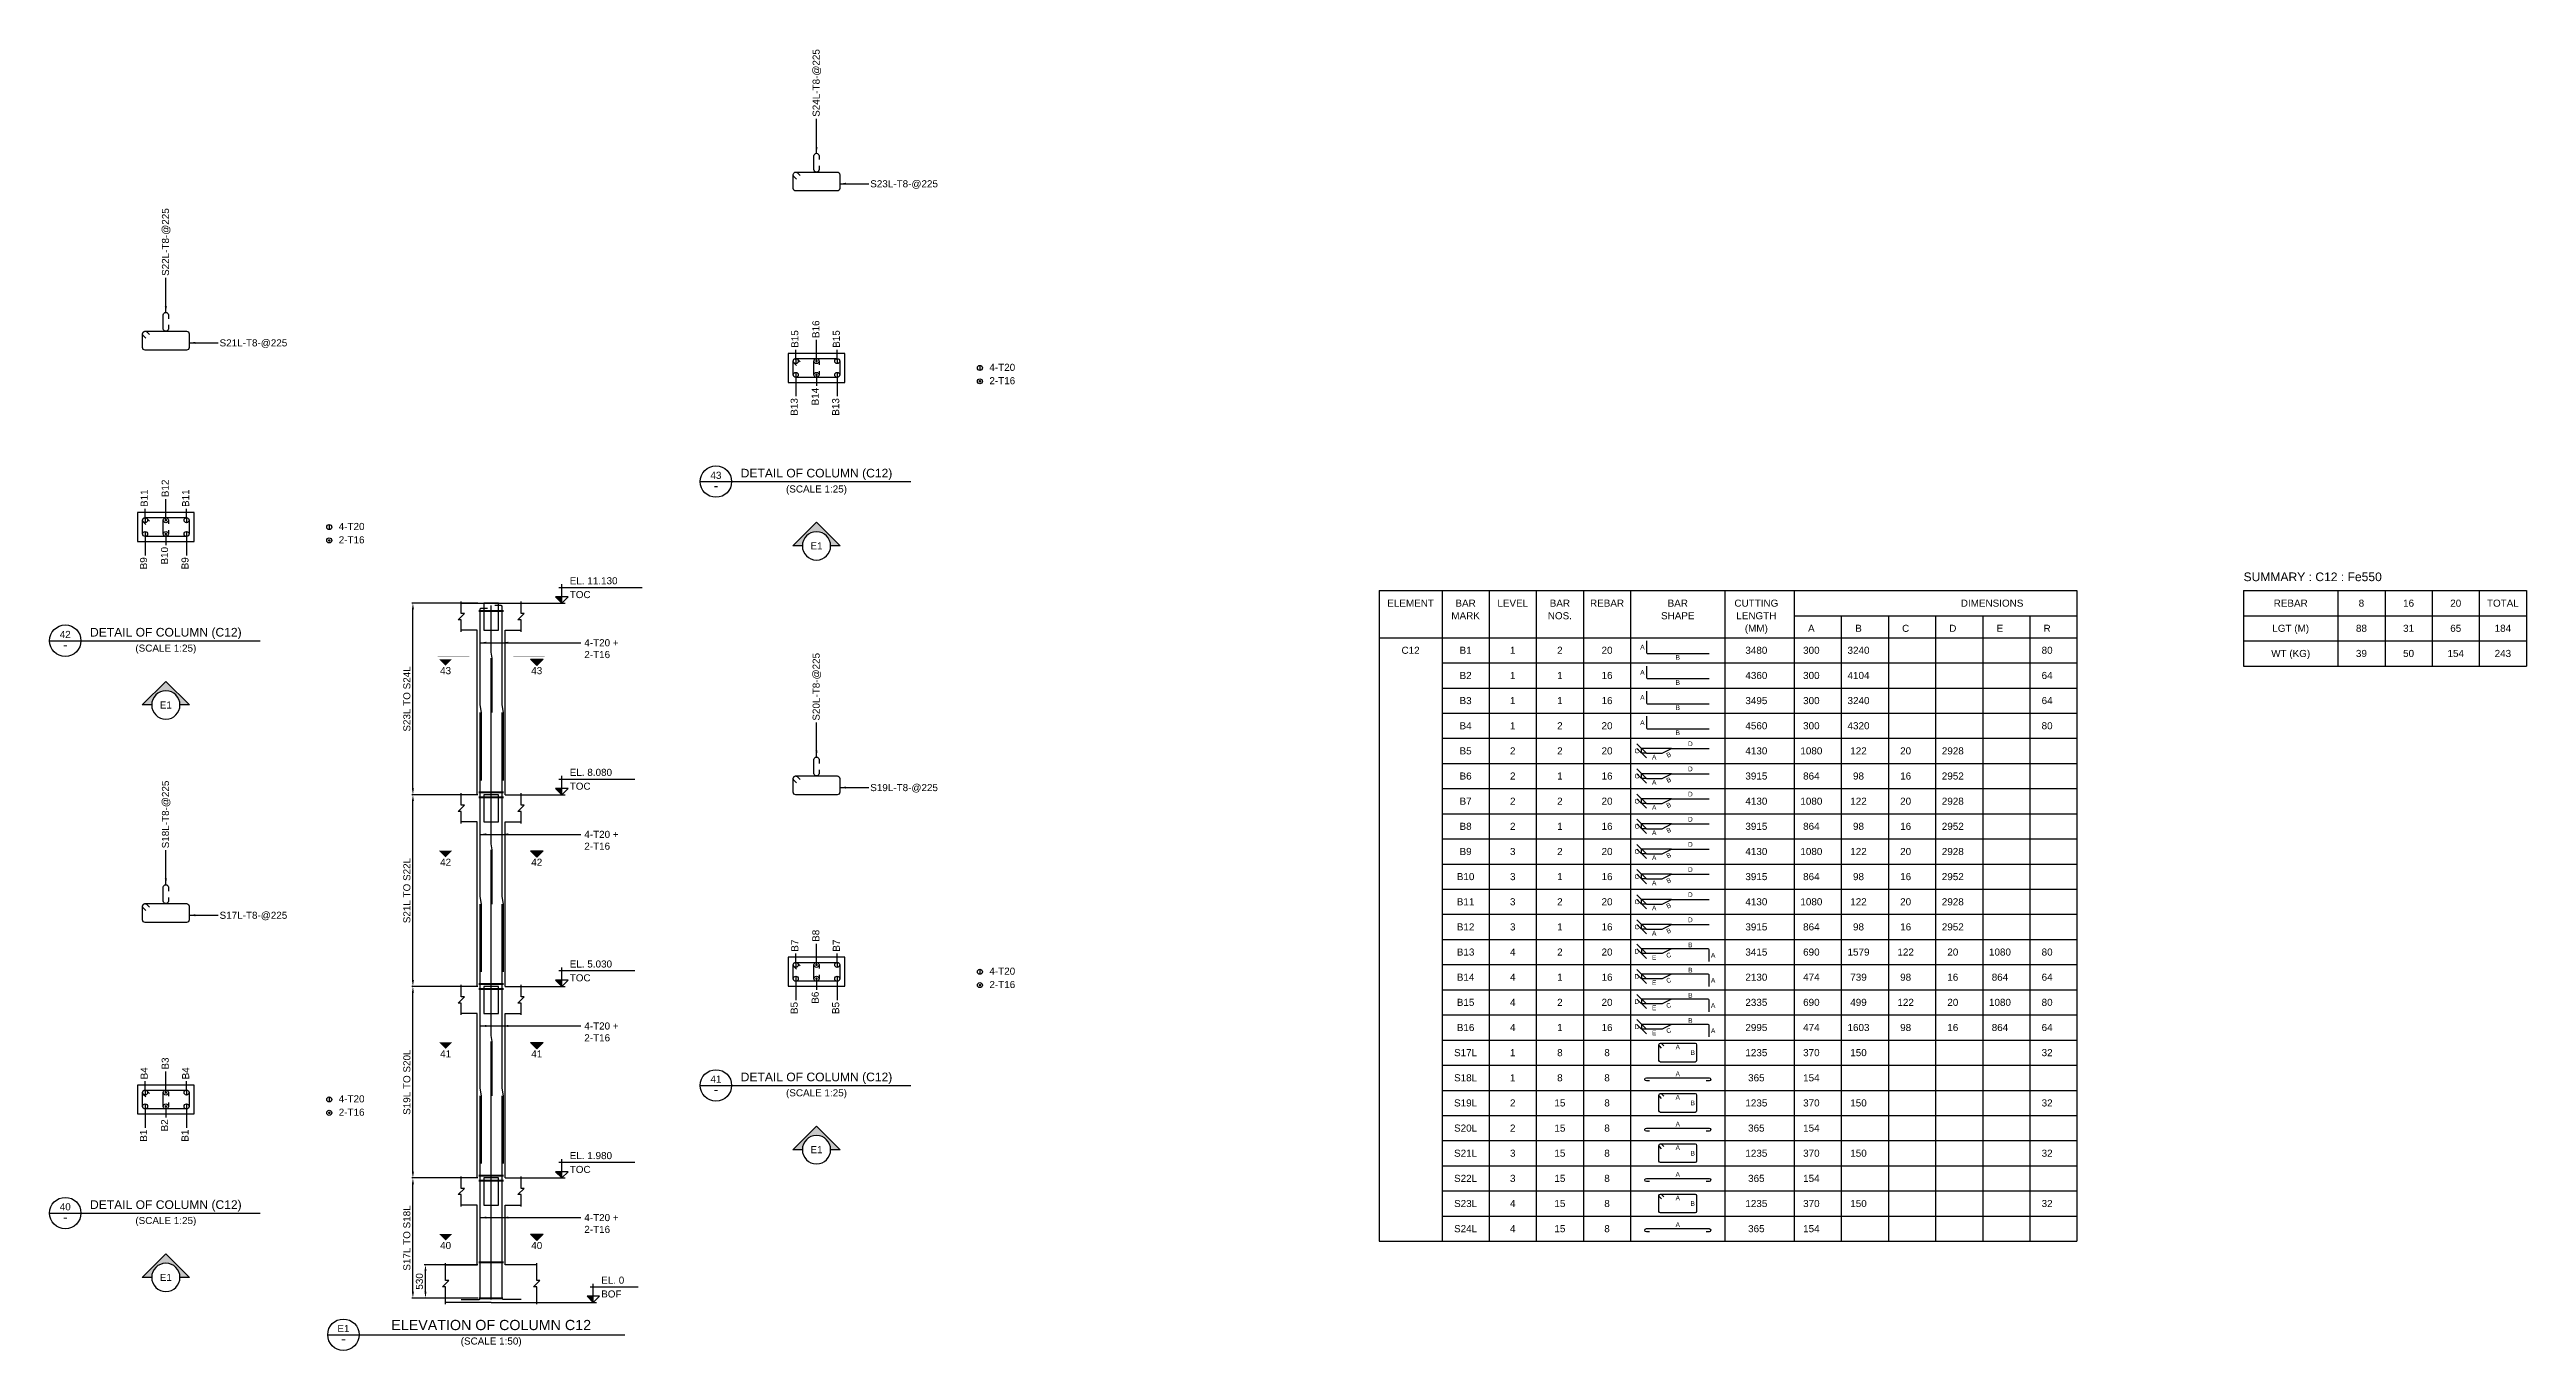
# Model space of a CAD drawing. Header units: inches. Extents: x -14050 to 64750, y -1525 to 593364.
# Drawn here: x -14050 to 64750, y 551977 to 593364 of the extents above; entities that cross this region are included whole.
import ezdxf
from ezdxf.enums import TextEntityAlignment as Align

# ---------------------------------------------------------------- set-up
doc = ezdxf.new("R2010")
doc.units = ezdxf.units.IN
doc.header["$MEASUREMENT"] = 0
doc.linetypes.add('SCHidden', pattern=[1000, 500, -500])
for name, color, linetype in [('colSectionMarkLayer', 5, 'Continuous'), ('Concrete Line', 2, 'Continuous'), ('Dim', 31, 'Continuous'), ('Hatch', 25, 'Continuous'), ('Labels', 4, 'Continuous'), ('Link', 225, 'Continuous'), ('Reinforcement', 130, 'Continuous'), ('Schedule Border', 60, 'Continuous'), ('Schedule Header', 4, 'Continuous'), ('Text', 31, 'Continuous'), ('Text_Scale', 31, 'Continuous')]:
    doc.layers.add(name, color=color, linetype=linetype)
doc.styles.add('SC-BBS1', font='SansSerif')
doc.styles.add('SC-COL2', font='sanss___.ttf')
doc.styles.get("Standard").update_dxf_attribs({"font": 'txt.shx'})
doc.dimstyles.new('ColumnSch', dxfattribs={"dimtxt": 225, "dimasz": 200, "dimexe": 38, "dimexo": 38, "dimgap": 80, "dimtad": 1, "dimtoh": 1, "dimdec": 0, "dimzin": 0, "dimdsep": 46, "dimtxsty": 'SC-BBS1', "dimcen": 0.09, "dimclrd": 8, "dimclre": 8, "dimclrt": 31, "dimadec": 0, "dimazin": 0, "dimtfac": 1, "dimtdec": 0, "dimtix": 1, "dimtofl": 0, "dimtmove": 0, "dimatfit": 3, "dimfxl": 1, "dimtolj": 1, "dimtzin": 0, "dimarcsym": 0})
doc.dimstyles.new('SCBBSDim', dxfattribs={"dimtxt": 225, "dimasz": 0.18, "dimexe": 0, "dimexo": 0, "dimgap": 0, "dimtad": 1, "dimtoh": 1, "dimdec": 0, "dimzin": 0, "dimdsep": 46, "dimtxsty": 'Standard', "dimtsz": 150, "dimcen": 0.09, "dimclrd": 8, "dimclre": 8, "dimclrt": 3, "dimadec": 0, "dimazin": 0, "dimtfac": 1, "dimtdec": 0, "dimtix": 1, "dimtofl": 0, "dimtmove": 0, "dimatfit": 3, "dimfxl": 1, "dimtolj": 1, "dimtzin": 0, "dimarcsym": 0})
doc.dimstyles.get("Standard").update_dxf_attribs({"dimtxt": 0.18, "dimasz": 200, "dimexe": 0.18, "dimexo": 0.0625, "dimgap": 0.09, "dimtad": 0, "dimtih": 1, "dimtoh": 1, "dimdec": 4, "dimzin": 0, "dimdsep": 46, "dimtxsty": 'Standard', "dimcen": 0.09, "dimadec": 0, "dimazin": 0, "dimtfac": 1, "dimtdec": 4, "dimtofl": 0, "dimtmove": 0, "dimatfit": 3, "dimfxl": 1, "dimtolj": 1, "dimtzin": 0, "dimarcsym": 0})

msp = doc.modelspace()

# ---------------------------------------------------------------- texts
at = {"layer": 'colSectionMarkLayer', "style": 'SC-BBS1'}
for s, p in [('43', (-1450, 573717)), ('43', (1450, 573717)), ('42', (-1450, 567621)), ('42', (1450, 567621)), ('41', (-1450, 561525)), ('41', (1450, 561525)), ('40', (-1450, 555429)), ('40', (1450, 555429))]:
    msp.add_text(s, height=225, dxfattribs=at).set_placement(p, align=Align.TOP_CENTER)
at = {"layer": 'Dim', "style": 'SC-COL2'}
for s, p in [('B16', (10328, 584186)), ('B15', (9660, 583874)), ('B15', (10980, 583874)), ('B11', (-11040, 578812)), ('B12', (-10372, 579124)), ('B11', (-9720, 578812)), ('B7', (9660, 564664)), ('B8', (10328, 564976)), ('B7', (10980, 564664)), ('B3', (-10372, 560914)), ('B4', (-11040, 560602)), ('B4', (-9720, 560602))]:
    msp.add_text(s, height=225, rotation=90, dxfattribs=at).set_placement(p, align=Align.MIDDLE_LEFT)
for s, p in [('B14', (10308, 582602)), ('B13', (9640, 582274)), ('B13', (10960, 582274)), ('B9', (-11060, 577212)), ('B10', (-10392, 577540)), ('B9', (-9740, 577212)), ('B5', (9640, 563064)), ('B6', (10308, 563392)), ('B5', (10960, 563064)), ('B1', (-11060, 559002)), ('B2', (-10392, 559330)), ('B1', (-9740, 559002))]:
    msp.add_text(s, height=225, rotation=90, dxfattribs=at).set_placement(p, align=Align.MIDDLE_RIGHT)
at = {"layer": 'Dim', "style": 'SC-BBS1'}
for s, p in [('A', (36625, 574352)), ('B', (37750, 574027)), ('A', (36625, 573552)), ('B', (37750, 573227)), ('A', (36625, 572752)), ('B', (37750, 572427)), ('A', (36625, 571952)), ('B', (37750, 571627)), ('D', (38150, 571277)), ('C', (36450, 571052)), ('A', (37000, 570852)), ('D', (38150, 570477)), ('C', (36450, 570252)), ('A', (37000, 570052)), ('D', (38150, 569677)), ('C', (36450, 569452)), ('A', (37000, 569252)), ('D', (38150, 568877)), ('C', (36450, 568652)), ('A', (37000, 568452)), ('D', (38150, 568077)), ('C', (36450, 567852)), ('A', (37000, 567652)), ('C', (36450, 567052)), ('A', (37000, 566852)), ('D', (38150, 567277)), ('C', (36450, 566252)), ('A', (37000, 566052)), ('D', (38150, 566477)), ('C', (36450, 565452)), ('A', (37000, 565252)), ('D', (38150, 565677)), ('D', (36450, 564677)), ('E', (37000, 564477)), ('B', (38150, 564877)), ('A', (38875, 564552)), ('D', (36450, 563877)), ('E', (37000, 563677)), ('B', (38150, 564077)), ('A', (38875, 563752)), ('D', (36450, 563077)), ('E', (37000, 562877)), ('B', (38150, 563277)), ('A', (38875, 562952)), ('D', (36450, 562277)), ('E', (37000, 562077)), ('B', (38150, 562477)), ('A', (38875, 562152)), ('A', (37750, 561627)), ('B', (38225, 561452)), ('A', (37750, 560777)), ('A', (37750, 560027)), ('B', (38225, 559852)), ('A', (37750, 559177)), ('A', (37750, 558427)), ('B', (38225, 558252)), ('A', (37750, 557577)), ('A', (37750, 556827)), ('B', (38225, 556652)), ('A', (37750, 555977))]:
    msp.add_text(s, height=150, dxfattribs=at).set_placement(p, align=Align.MIDDLE_CENTER)
for s, p in [('B', (37462.5, 570927)), ('B', (37462.5, 570127)), ('B', (37462.5, 569327)), ('B', (37462.5, 568527)), ('B', (37462.5, 567727)), ('B', (37462.5, 566927)), ('B', (37462.5, 566127)), ('B', (37462.5, 565327)), ('C', (37462.5, 564552)), ('C', (37462.5, 563752)), ('C', (37462.5, 562952)), ('C', (37462.5, 562152))]:
    msp.add_text(s, height=150, rotation=26.565051, dxfattribs=at).set_placement(p, align=Align.MIDDLE_CENTER)
at = {"layer": 'Labels', "style": 'SC-BBS1'}
for s, height, p in [('DETAIL OF COLUMN (C12)', 275, (10350, 579669)), ('43', 225, (7150, 579639)), ('42', 225, (-13550, 574577)), ('DETAIL OF COLUMN (C12)', 275, (-10350, 574607)), ('41', 225, (7150, 560429)), ('DETAIL OF COLUMN (C12)', 275, (10350, 560459)), ('40', 225, (-13550, 556367)), ('DETAIL OF COLUMN (C12)', 275, (-10350, 556397)), ('E1', 225, (-4700, 552497)), ('ELEVATION OF COLUMN C12', 325, (0, 552527))]:
    msp.add_text(s, height=height, dxfattribs=at).set_placement(p, align=Align.BOTTOM_CENTER)
for s, height, p in [('-', 325, (7150, 579494)), ('E1', 225, (10350, 577574)), ('-', 325, (-13550, 574432)), ('E1', 225, (-10350, 572512)), ('-', 325, (7150, 560284)), ('E1', 225, (10350, 558364)), ('-', 325, (-13550, 556222)), ('E1', 225, (-10350, 554302)), ('-', 325, (-4700, 552352))]:
    msp.add_text(s, height=height, dxfattribs=at).set_placement(p, align=Align.MIDDLE_CENTER)
at = {"layer": 'Schedule Header', "style": 'SC-BBS1'}
msp.add_text('SUMMARY : C12 : Fe550', height=275, dxfattribs=at).set_placement((55750, 576452))
for s, p in [('ELEMENT', (29250, 575752)), ('MARK', (31000, 575352)), ('BAR', (31000, 575752)), ('LEVEL', (32500, 575752)), ('NOS.', (34000, 575352)), ('BAR', (34000, 575752)), ('REBAR', (35500, 575752)), ('SHAPE', (37750, 575352)), ('BAR', (37750, 575752)), ('CUTTING', (40250, 575752)), ('LENGTH', (40250, 575352)), ('DIMENSIONS', (47750, 575752)), ('REBAR', (57250, 575752)), ('8', (59500, 575752)), ('16', (61000, 575752)), ('20', (62500, 575752)), ('TOTAL', (64000, 575752)), ('(MM)', (40250, 574952)), ('A', (42000, 574952)), ('B', (43500, 574952)), ('C', (45000, 574952)), ('D', (46500, 574952)), ('E', (48000, 574952)), ('R', (49500, 574952)), ('LGT (M)', (57250, 574952)), ('WT (KG)', (57250, 574152))]:
    msp.add_text(s, height=225, dxfattribs=at).set_placement(p, align=Align.MIDDLE_CENTER)
at = {"layer": 'Text', "style": 'SC-BBS1'}
for s, p in [('S24L-T8-@225', (10450, 591224)), ('S22L-T8-@225', (-10250, 586162)), ('S20L-T8-@225', (10450, 572014)), ('S18L-T8-@225', (-10250, 567952))]:
    msp.add_text(s, height=225, rotation=90, dxfattribs=at).set_placement(p)
for s, p in [('S23L-T8-@225', (12060, 589094)), ('S21L-T8-@225', (-8640, 584032)), ('4-T20', (15850, 583254)), ('2-T16', (15850, 582829)), ('4-T20', (-4850, 578192)), ('2-T16', (-4850, 577767)), ('S19L-T8-@225', (12060, 569884)), ('S17L-T8-@225', (-8640, 565822)), ('4-T20', (15850, 564044)), ('2-T16', (15850, 563619)), ('4-T20', (-4850, 559982)), ('2-T16', (-4850, 559557))]:
    msp.add_text(s, height=225, dxfattribs=at).set_placement(p, align=Align.MIDDLE_LEFT)
for p in [(10350, 579204), (-10350, 574142), (10350, 559994), (-10350, 555932)]:
    msp.add_text('(SCALE 1:25)', height=225, dxfattribs=at).set_placement(p, align=Align.BOTTOM_CENTER)
for s, p in [('TOC', (2500, 575912)), ('EL. 11.130', (2500, 576352)), ('TOC', (2500, 569816)), ('EL. 8.080', (2500, 570256)), ('EL. 5.030', (2500, 564160)), ('TOC', (2500, 563720)), ('EL. 1.980', (2500, 558064)), ('TOC', (2500, 557624)), ('EL. 0', (3500, 554102)), ('BOF', (3500, 553662))]:
    msp.add_text(s, height=225, dxfattribs=at).set_placement(p)
for s, p in [('88', (59500, 574952)), ('31', (61000, 574952)), ('65', (62500, 574952)), ('184', (64000, 574952)), ('C12', (29250, 574252)), ('B1', (31000, 574252)), ('1', (32500, 574252)), ('2', (34000, 574252)), ('20', (35500, 574252)), ('3480', (40250, 574252)), ('300', (42000, 574252)), ('3240', (43500, 574252)), ('80', (49500, 574252)), ('39', (59500, 574152)), ('50', (61000, 574152)), ('154', (62500, 574152)), ('243', (64000, 574152)), ('B2', (31000, 573452)), ('1', (32500, 573452)), ('1', (34000, 573452)), ('16', (35500, 573452)), ('4360', (40250, 573452)), ('300', (42000, 573452)), ('4104', (43500, 573452)), ('64', (49500, 573452)), ('B3', (31000, 572652)), ('1', (32500, 572652)), ('1', (34000, 572652)), ('16', (35500, 572652)), ('3495', (40250, 572652)), ('300', (42000, 572652)), ('3240', (43500, 572652)), ('64', (49500, 572652)), ('B4', (31000, 571852)), ('1', (32500, 571852)), ('2', (34000, 571852)), ('20', (35500, 571852)), ('4560', (40250, 571852)), ('300', (42000, 571852)), ('4320', (43500, 571852)), ('80', (49500, 571852)), ('B5', (31000, 571052)), ('2', (32500, 571052)), ('2', (34000, 571052)), ('20', (35500, 571052)), ('4130', (40250, 571052)), ('1080', (42000, 571052)), ('122', (43500, 571052)), ('20', (45000, 571052)), ('2928', (46500, 571052)), ('B6', (31000, 570252)), ('2', (32500, 570252)), ('1', (34000, 570252)), ('16', (35500, 570252)), ('3915', (40250, 570252)), ('864', (42000, 570252)), ('98', (43500, 570252)), ('16', (45000, 570252)), ('2952', (46500, 570252)), ('B7', (31000, 569452)), ('2', (32500, 569452)), ('2', (34000, 569452)), ('20', (35500, 569452)), ('4130', (40250, 569452)), ('1080', (42000, 569452)), ('122', (43500, 569452)), ('20', (45000, 569452)), ('2928', (46500, 569452)), ('B8', (31000, 568652)), ('2', (32500, 568652)), ('1', (34000, 568652)), ('16', (35500, 568652)), ('3915', (40250, 568652)), ('864', (42000, 568652)), ('98', (43500, 568652)), ('16', (45000, 568652)), ('2952', (46500, 568652)), ('B9', (31000, 567852)), ('3', (32500, 567852)), ('2', (34000, 567852)), ('20', (35500, 567852)), ('4130', (40250, 567852)), ('1080', (42000, 567852)), ('122', (43500, 567852)), ('20', (45000, 567852)), ('2928', (46500, 567852)), ('B10', (31000, 567052)), ('3', (32500, 567052)), ('1', (34000, 567052)), ('16', (35500, 567052)), ('3915', (40250, 567052)), ('864', (42000, 567052)), ('98', (43500, 567052)), ('16', (45000, 567052)), ('2952', (46500, 567052)), ('B11', (31000, 566252)), ('3', (32500, 566252)), ('2', (34000, 566252)), ('20', (35500, 566252)), ('4130', (40250, 566252)), ('1080', (42000, 566252)), ('122', (43500, 566252)), ('20', (45000, 566252)), ('2928', (46500, 566252)), ('B12', (31000, 565452)), ('3', (32500, 565452)), ('1', (34000, 565452)), ('16', (35500, 565452)), ('3915', (40250, 565452)), ('864', (42000, 565452)), ('98', (43500, 565452)), ('16', (45000, 565452)), ('2952', (46500, 565452)), ('B13', (31000, 564652)), ('4', (32500, 564652)), ('2', (34000, 564652)), ('20', (35500, 564652)), ('3415', (40250, 564652)), ('690', (42000, 564652)), ('1579', (43500, 564652)), ('122', (45000, 564652)), ('20', (46500, 564652)), ('1080', (48000, 564652)), ('80', (49500, 564652)), ('B14', (31000, 563852)), ('4', (32500, 563852)), ('1', (34000, 563852)), ('16', (35500, 563852)), ('2130', (40250, 563852)), ('474', (42000, 563852)), ('739', (43500, 563852)), ('98', (45000, 563852)), ('16', (46500, 563852)), ('864', (48000, 563852)), ('64', (49500, 563852)), ('B15', (31000, 563052)), ('4', (32500, 563052)), ('2', (34000, 563052)), ('20', (35500, 563052)), ('2335', (40250, 563052)), ('690', (42000, 563052)), ('499', (43500, 563052)), ('122', (45000, 563052)), ('20', (46500, 563052)), ('1080', (48000, 563052)), ('80', (49500, 563052)), ('B16', (31000, 562252)), ('4', (32500, 562252)), ('1', (34000, 562252)), ('16', (35500, 562252)), ('2995', (40250, 562252)), ('474', (42000, 562252)), ('1603', (43500, 562252)), ('98', (45000, 562252)), ('16', (46500, 562252)), ('864', (48000, 562252)), ('64', (49500, 562252)), ('S17L', (31000, 561452)), ('1', (32500, 561452)), ('8', (34000, 561452)), ('8', (35500, 561452)), ('1235', (40250, 561452)), ('370', (42000, 561452)), ('150', (43500, 561452)), ('32', (49500, 561452)), ('S18L', (31000, 560652)), ('1', (32500, 560652)), ('8', (34000, 560652)), ('8', (35500, 560652)), ('365', (40250, 560652)), ('154', (42000, 560652)), ('S19L', (31000, 559852)), ('2', (32500, 559852)), ('15', (34000, 559852)), ('8', (35500, 559852)), ('1235', (40250, 559852)), ('370', (42000, 559852)), ('150', (43500, 559852)), ('32', (49500, 559852)), ('S20L', (31000, 559052)), ('2', (32500, 559052)), ('15', (34000, 559052)), ('8', (35500, 559052)), ('365', (40250, 559052)), ('154', (42000, 559052)), ('S21L', (31000, 558252)), ('3', (32500, 558252)), ('15', (34000, 558252)), ('8', (35500, 558252)), ('1235', (40250, 558252)), ('370', (42000, 558252)), ('150', (43500, 558252)), ('32', (49500, 558252)), ('S22L', (31000, 557452)), ('3', (32500, 557452)), ('15', (34000, 557452)), ('8', (35500, 557452)), ('365', (40250, 557452)), ('154', (42000, 557452)), ('S23L', (31000, 556652)), ('4', (32500, 556652)), ('15', (34000, 556652)), ('8', (35500, 556652)), ('1235', (40250, 556652)), ('370', (42000, 556652)), ('150', (43500, 556652)), ('32', (49500, 556652)), ('S24L', (31000, 555852)), ('4', (32500, 555852)), ('15', (34000, 555852)), ('8', (35500, 555852)), ('365', (40250, 555852)), ('154', (42000, 555852))]:
    msp.add_text(s, height=225, dxfattribs=at).set_placement(p, align=Align.MIDDLE_CENTER)
at = {"layer": 'Text', "char_height": 225, "attachment_point": 1, "style": 'SC-BBS1'}
for insert in [(2962.5, 574604.5), (2962.5, 568508.5), (2962.5, 562412.5), (2962.5, 556316.5)]:
    msp.add_mtext('4-T20 + \\P2-T16', dxfattribs=dict(at, insert=insert))
at = {"layer": 'Text_Scale', "style": 'SC-BBS1'}
msp.add_text('(SCALE 1:50)', height=225, dxfattribs=at).set_placement((0, 552097), align=Align.BOTTOM_CENTER)

# ---------------------------------------------------------------- blocks, each defined once
blk = doc.blocks.new('*D148')
at = {"color": 8, "linetype": 'ByBlock', "lineweight": -2}
for p, q in [((-428, 557464), (-2528, 557464)), ((-2490, 553846), (-2490, 557264)), ((-428, 553646), (-2528, 553646))]:
    blk.add_line(p, q, dxfattribs=at)
at = {"color": 8}
for points in [[(-2490, 557464), (-2457, 557264), (-2523, 557264)], [(-2490, 553646), (-2523, 553846), (-2457, 553846)]]:
    blk.add_solid(points, dxfattribs=at)
at = {"layer": 'DEFPOINTS', "color": 31}
for p in [(-390, 557464), (-2490, 553646), (-390, 553646)]:
    blk.add_point(p, dxfattribs=at)
at = {"color": 31, "insert": (-2682, 555555), "char_height": 225, "attachment_point": 5, "rotation": 90, "style": 'SC-BBS1'}
blk.add_mtext('\\A1;S17L TO S18L', dxfattribs=at)
blk = doc.blocks.new('*D149')
at = {"color": 8, "linetype": 'ByBlock', "lineweight": -2}
for p, q in [((-428, 554702), (-2128, 554702)), ((-2090, 553846), (-2090, 554502)), ((-428, 553646), (-2128, 553646))]:
    blk.add_line(p, q, dxfattribs=at)
at = {"color": 8}
for points in [[(-2090, 554702), (-2057, 554502), (-2123, 554502)], [(-2090, 553646), (-2123, 553846), (-2057, 553846)]]:
    blk.add_solid(points, dxfattribs=at)
at = {"layer": 'DEFPOINTS', "color": 31}
for p in [(-390, 554702), (-2090, 553646), (-390, 553646)]:
    blk.add_point(p, dxfattribs=at)
at = {"color": 31, "insert": (-2282, 554174), "char_height": 225, "attachment_point": 5, "rotation": 90, "style": 'SC-BBS1'}
blk.add_mtext('\\A1;530', dxfattribs=at)
blk = doc.blocks.new('*D150')
at = {"color": 8, "linetype": 'ByBlock', "lineweight": -2}
for p, q in [((-428, 563560), (-2528, 563560)), ((-2490, 557664), (-2490, 563360)), ((-428, 557464), (-2528, 557464))]:
    blk.add_line(p, q, dxfattribs=at)
at = {"color": 8}
for points in [[(-2490, 563560), (-2457, 563360), (-2523, 563360)], [(-2490, 557464), (-2523, 557664), (-2457, 557664)]]:
    blk.add_solid(points, dxfattribs=at)
at = {"layer": 'DEFPOINTS', "color": 31}
for p in [(-390, 563560), (-2490, 557464), (-390, 557464)]:
    blk.add_point(p, dxfattribs=at)
at = {"color": 31, "insert": (-2682, 560512), "char_height": 225, "attachment_point": 5, "rotation": 90, "style": 'SC-BBS1'}
blk.add_mtext('\\A1;S19L TO S20L', dxfattribs=at)
blk = doc.blocks.new('*D151')
at = {"color": 8, "linetype": 'ByBlock', "lineweight": -2}
for p, q in [((-428, 569656), (-2528, 569656)), ((-2490, 563760), (-2490, 569456)), ((-428, 563560), (-2528, 563560))]:
    blk.add_line(p, q, dxfattribs=at)
at = {"color": 8}
for points in [[(-2490, 569656), (-2457, 569456), (-2523, 569456)], [(-2490, 563560), (-2523, 563760), (-2457, 563760)]]:
    blk.add_solid(points, dxfattribs=at)
at = {"layer": 'DEFPOINTS', "color": 31}
for p in [(-390, 569656), (-2490, 563560), (-390, 563560)]:
    blk.add_point(p, dxfattribs=at)
at = {"color": 31, "insert": (-2682, 566608), "char_height": 225, "attachment_point": 5, "rotation": 90, "style": 'SC-BBS1'}
blk.add_mtext('\\A1;S21L TO S22L', dxfattribs=at)
blk = doc.blocks.new('*D152')
at = {"color": 8, "linetype": 'ByBlock', "lineweight": -2}
for p, q in [((-428, 575752), (-2528, 575752)), ((-2490, 569856), (-2490, 575552)), ((-428, 569656), (-2528, 569656))]:
    blk.add_line(p, q, dxfattribs=at)
at = {"color": 8}
for points in [[(-2490, 575752), (-2457, 575552), (-2523, 575552)], [(-2490, 569656), (-2523, 569856), (-2457, 569856)]]:
    blk.add_solid(points, dxfattribs=at)
at = {"layer": 'DEFPOINTS', "color": 31}
for p in [(-390, 575752), (-2490, 569656), (-390, 569656)]:
    blk.add_point(p, dxfattribs=at)
at = {"color": 31, "insert": (-2682, 572704), "char_height": 225, "attachment_point": 5, "rotation": 90, "style": 'SC-BBS1'}
blk.add_mtext('\\A1;S23L TO S24L', dxfattribs=at)
blk = doc.blocks.new('*D153')
at = {"color": 8, "linetype": 'ByBlock', "lineweight": -2}
for p, q in [((36750, 570977), (36450, 571277)), ((36450, 571127), (36750, 570827)), ((37550, 571127), (36600, 571127)), ((36600, 570977), (36600, 571127)), ((36750, 570977), (36600, 570977))]:
    blk.add_line(p, q, dxfattribs=at)
at = {"layer": 'DEFPOINTS', "color": 31}
for p in [(36600, 570977), (36750, 570977), (37550, 571127)]:
    blk.add_point(p, dxfattribs=at)
blk = doc.blocks.new('*D154')
at = {"color": 8, "linetype": 'ByBlock', "lineweight": -2}
for p, q in [((36750, 570177), (36450, 570477)), ((36450, 570327), (36750, 570027)), ((37550, 570327), (36600, 570327)), ((36600, 570177), (36600, 570327)), ((36750, 570177), (36600, 570177))]:
    blk.add_line(p, q, dxfattribs=at)
at = {"layer": 'DEFPOINTS', "color": 31}
for p in [(36600, 570177), (36750, 570177), (37550, 570327)]:
    blk.add_point(p, dxfattribs=at)
blk = doc.blocks.new('*D155')
at = {"color": 8, "linetype": 'ByBlock', "lineweight": -2}
for p, q in [((36750, 569377), (36450, 569677)), ((36450, 569527), (36750, 569227)), ((37550, 569527), (36600, 569527)), ((36600, 569377), (36600, 569527)), ((36750, 569377), (36600, 569377))]:
    blk.add_line(p, q, dxfattribs=at)
at = {"layer": 'DEFPOINTS', "color": 31}
for p in [(36600, 569377), (36750, 569377), (37550, 569527)]:
    blk.add_point(p, dxfattribs=at)
blk = doc.blocks.new('*D156')
at = {"color": 8, "linetype": 'ByBlock', "lineweight": -2}
for p, q in [((36750, 568577), (36450, 568877)), ((36450, 568727), (36750, 568427)), ((37550, 568727), (36600, 568727)), ((36600, 568577), (36600, 568727)), ((36750, 568577), (36600, 568577))]:
    blk.add_line(p, q, dxfattribs=at)
at = {"layer": 'DEFPOINTS', "color": 31}
for p in [(36600, 568577), (36750, 568577), (37550, 568727)]:
    blk.add_point(p, dxfattribs=at)
blk = doc.blocks.new('*D157')
at = {"color": 8, "linetype": 'ByBlock', "lineweight": -2}
for p, q in [((36750, 567777), (36450, 568077)), ((36450, 567927), (36750, 567627)), ((37550, 567927), (36600, 567927)), ((36600, 567777), (36600, 567927)), ((36750, 567777), (36600, 567777))]:
    blk.add_line(p, q, dxfattribs=at)
at = {"layer": 'DEFPOINTS', "color": 31}
for p in [(36600, 567777), (36750, 567777), (37550, 567927)]:
    blk.add_point(p, dxfattribs=at)
blk = doc.blocks.new('*D158')
at = {"color": 8, "linetype": 'ByBlock', "lineweight": -2}
for p, q in [((36750, 566977), (36450, 567277)), ((36450, 567127), (36750, 566827)), ((37550, 567127), (36600, 567127)), ((36600, 566977), (36600, 567127)), ((36750, 566977), (36600, 566977))]:
    blk.add_line(p, q, dxfattribs=at)
at = {"layer": 'DEFPOINTS', "color": 31}
for p in [(36600, 566977), (36750, 566977), (37550, 567127)]:
    blk.add_point(p, dxfattribs=at)
blk = doc.blocks.new('*D159')
at = {"color": 8, "linetype": 'ByBlock', "lineweight": -2}
for p, q in [((36750, 566177), (36450, 566477)), ((36450, 566327), (36750, 566027)), ((37550, 566327), (36600, 566327)), ((36600, 566177), (36600, 566327)), ((36750, 566177), (36600, 566177))]:
    blk.add_line(p, q, dxfattribs=at)
at = {"layer": 'DEFPOINTS', "color": 31}
for p in [(36600, 566177), (36750, 566177), (37550, 566327)]:
    blk.add_point(p, dxfattribs=at)
blk = doc.blocks.new('*D160')
at = {"color": 8, "linetype": 'ByBlock', "lineweight": -2}
for p, q in [((36750, 565377), (36450, 565677)), ((36450, 565527), (36750, 565227)), ((37550, 565527), (36600, 565527)), ((36600, 565377), (36600, 565527)), ((36750, 565377), (36600, 565377))]:
    blk.add_line(p, q, dxfattribs=at)
at = {"layer": 'DEFPOINTS', "color": 31}
for p in [(36600, 565377), (36750, 565377), (37550, 565527)]:
    blk.add_point(p, dxfattribs=at)
blk = doc.blocks.new('*D161')
at = {"color": 8, "linetype": 'ByBlock', "lineweight": -2}
for p, q in [((36750, 564602), (36450, 564902)), ((36450, 564752), (36750, 564452)), ((37550, 564752), (36600, 564752)), ((36600, 564752), (36600, 564602)), ((37250, 564602), (36600, 564602))]:
    blk.add_line(p, q, dxfattribs=at)
at = {"layer": 'DEFPOINTS', "color": 31}
for p in [(36600, 564752), (37250, 564602), (37550, 564752)]:
    blk.add_point(p, dxfattribs=at)
blk = doc.blocks.new('*D162')
at = {"color": 8, "linetype": 'ByBlock', "lineweight": -2}
for p, q in [((36750, 563802), (36450, 564102)), ((36450, 563952), (36750, 563652)), ((37550, 563952), (36600, 563952)), ((36600, 563952), (36600, 563802)), ((37250, 563802), (36600, 563802))]:
    blk.add_line(p, q, dxfattribs=at)
at = {"layer": 'DEFPOINTS', "color": 31}
for p in [(36600, 563952), (37250, 563802), (37550, 563952)]:
    blk.add_point(p, dxfattribs=at)
blk = doc.blocks.new('*D163')
at = {"color": 8, "linetype": 'ByBlock', "lineweight": -2}
for p, q in [((36750, 563002), (36450, 563302)), ((36450, 563152), (36750, 562852)), ((37550, 563152), (36600, 563152)), ((36600, 563152), (36600, 563002)), ((37250, 563002), (36600, 563002))]:
    blk.add_line(p, q, dxfattribs=at)
at = {"layer": 'DEFPOINTS', "color": 31}
for p in [(36600, 563152), (37250, 563002), (37550, 563152)]:
    blk.add_point(p, dxfattribs=at)
blk = doc.blocks.new('*D164')
at = {"color": 8, "linetype": 'ByBlock', "lineweight": -2}
for p, q in [((36750, 562202), (36450, 562502)), ((36450, 562352), (36750, 562052)), ((37550, 562352), (36600, 562352)), ((36600, 562352), (36600, 562202)), ((37250, 562202), (36600, 562202))]:
    blk.add_line(p, q, dxfattribs=at)
at = {"layer": 'DEFPOINTS', "color": 31}
for p in [(36600, 562352), (37250, 562202), (37550, 562352)]:
    blk.add_point(p, dxfattribs=at)

# ---------------------------------------------------------------- dimensions: what is measured, and where the dimension line sits
at = {"layer": 'Dim', "lineweight": 50}
for p1, p2, distance, text, picture, middle in [((-390, 569656), (-390, 575752), 2100, 'S23L TO S24L', '*D152', (-2490, 572704)), ((-390, 563560), (-390, 569656), 2100, 'S21L TO S22L', '*D151', (-2490, 566608)), ((-390, 557464), (-390, 563560), 2100, 'S19L TO S20L', '*D150', (-2490, 560512)), ((-390, 553646), (-390, 557464), 2100, 'S17L TO S18L', '*D148', (-2490, 555555)), ((-390, 553646), (-390, 554702), 1700, '530', '*D149', (-2090, 554174))]:
    dim = msp.add_aligned_dim(p1=p1, p2=p2, distance=distance, text=text, dimstyle='ColumnSch', dxfattribs=at)
    dim.commit()
    dim.dimension.update_dxf_attribs({"geometry": picture, "text_midpoint": middle})
at = {"layer": 'Dim'}
for base, p1, p2, picture, middle in [((36600, 571127), (36750, 570977), (37550, 571127), '*D153', (36600, 571052)), ((36600, 570327), (36750, 570177), (37550, 570327), '*D154', (36600, 570252)), ((36600, 569527), (36750, 569377), (37550, 569527), '*D155', (36600, 569452)), ((36600, 568727), (36750, 568577), (37550, 568727), '*D156', (36600, 568652)), ((36600, 567927), (36750, 567777), (37550, 567927), '*D157', (36600, 567852)), ((36600, 567127), (36750, 566977), (37550, 567127), '*D158', (36600, 567052)), ((36600, 566327), (36750, 566177), (37550, 566327), '*D159', (36600, 566252)), ((36600, 565527), (36750, 565377), (37550, 565527), '*D160', (36600, 565452)), ((36600, 564602), (37550, 564752), (37250, 564602), '*D161', (36600, 564677)), ((36600, 563802), (37550, 563952), (37250, 563802), '*D162', (36600, 563877)), ((36600, 563002), (37550, 563152), (37250, 563002), '*D163', (36600, 563077)), ((36600, 562202), (37550, 562352), (37250, 562202), '*D164', (36600, 562277))]:
    dim = msp.add_linear_dim(base=base, p1=p1, p2=p2, angle=90, text=' ', dimstyle='SCBBSDim', dxfattribs=at)
    dim.commit()
    dim.dimension.update_dxf_attribs({"geometry": picture, "text_midpoint": middle})

# ---------------------------------------------------------------- hatches: boundary and pattern name
at = {"layer": 'Hatch'}
h = msp.add_hatch(color=256, dxfattribs=at)
edge = h.paths.add_edge_path(flags=16)
edge.add_line((9900, 577574), (9600, 577574))
edge.add_line((9600, 577574), (10350, 578324))
edge.add_line((10350, 578324), (11100, 577574))
edge.add_line((11100, 577574), (10800, 577574))
edge.add_arc((10350, 577574), 450, 0, 180)
for points in [[(2250, 575752), (2250, 575952), (2050, 575952)], [(-1650, 573967), (-1450, 573767), (-1250, 573967), (-1650, 573967)], [(1650, 573967), (1450, 573767), (1250, 573967), (1650, 573967)], [(2250, 569656), (2250, 569856), (2050, 569856)], [(-1650, 567871), (-1450, 567671), (-1250, 567871), (-1650, 567871)], [(1650, 567871), (1450, 567671), (1250, 567871), (1650, 567871)], [(2250, 563560), (2250, 563760), (2050, 563760)], [(-1650, 561775), (-1450, 561575), (-1250, 561775), (-1650, 561775)], [(1650, 561775), (1450, 561575), (1250, 561775), (1650, 561775)], [(2250, 557464), (2250, 557664), (2050, 557664)], [(-1650, 555679), (-1450, 555479), (-1250, 555679), (-1650, 555679)], [(1650, 555679), (1450, 555479), (1250, 555679), (1650, 555679)], [(3250, 553502), (3250, 553702), (3050, 553702)]]:
    msp.add_hatch(color=256, dxfattribs=at).paths.add_polyline_path(points, flags=0)
h = msp.add_hatch(color=256, dxfattribs=at)
edge = h.paths.add_edge_path(flags=16)
edge.add_line((-10800, 572512), (-11100, 572512))
edge.add_line((-11100, 572512), (-10350, 573262))
edge.add_line((-10350, 573262), (-9600, 572512))
edge.add_line((-9600, 572512), (-9900, 572512))
edge.add_arc((-10350, 572512), 450, 0, 180)
h = msp.add_hatch(color=256, dxfattribs=at)
edge = h.paths.add_edge_path(flags=16)
edge.add_line((9900, 558364), (9600, 558364))
edge.add_line((9600, 558364), (10350, 559114))
edge.add_line((10350, 559114), (11100, 558364))
edge.add_line((11100, 558364), (10800, 558364))
edge.add_arc((10350, 558364), 450, 0, 180)
h = msp.add_hatch(color=256, dxfattribs=at)
edge = h.paths.add_edge_path(flags=16)
edge.add_line((-10800, 554302), (-11100, 554302))
edge.add_line((-11100, 554302), (-10350, 555052))
edge.add_line((-10350, 555052), (-9600, 554302))
edge.add_line((-9600, 554302), (-9900, 554302))
edge.add_arc((-10350, 554302), 450, 0, 180)

# ---------------------------------------------------------------- linework, layer by layer
at = {"lineweight": 50}
for p, q in [((-390, 575512), (390, 575512)), ((-390, 569736), (390, 569736)), ((-390, 569576), (390, 569576)), ((-390, 563640), (390, 563640)), ((-390, 563480), (390, 563480)), ((-390, 557544), (390, 557544)), ((-390, 557384), (390, 557384)), ((-390, 554782), (390, 554782)), ((-390, 553646), (370, 553646))]:
    msp.add_line(p, q, dxfattribs=at)
at = {"layer": 'colSectionMarkLayer'}
for p, q in [((6650, 579619), (13350, 579619)), ((2150, 576252), (4800, 576252)), ((2250, 575752), (2250, 576352)), ((450, 575752), (2350, 575752)), ((-14050, 574557), (-7350, 574557)), ((2150, 570156), (4575, 570156)), ((2250, 569656), (2250, 570256)), ((450, 569656), (2350, 569656)), ((450, 563560), (2350, 563560)), ((2150, 564060), (4575, 564060)), ((2250, 563560), (2250, 564160)), ((6650, 560409), (13350, 560409)), ((2150, 557964), (4575, 557964)), ((2250, 557464), (2250, 558064)), ((450, 557464), (2350, 557464)), ((-14050, 556347), (-7350, 556347)), ((3150, 554002), (4675, 554002)), ((3250, 553502), (3250, 554102)), ((1450, 553502), (3350, 553502)), ((-5200, 552477), (4250, 552477))]:
    msp.add_line(p, q, dxfattribs=at)
for points in [[(9900, 577574), (9600, 577574), (10350, 578324), (11100, 577574), (10800, 577574, 1), (9900, 577574, 1), (10800, 577574)], [(-10800, 572512), (-11100, 572512), (-10350, 573262), (-9600, 572512), (-9900, 572512, 1), (-10800, 572512, 1), (-9900, 572512)], [(9900, 558364), (9600, 558364), (10350, 559114), (11100, 558364), (10800, 558364, 1), (9900, 558364, 1), (10800, 558364)], [(-10800, 554302), (-11100, 554302), (-10350, 555052), (-9600, 554302), (-9900, 554302, 1), (-10800, 554302, 1), (-9900, 554302)]]:
    msp.add_lwpolyline(points, format="xyb", dxfattribs=at)
for points in [[(2250, 575752), (2450, 575952), (2050, 575952)], [(2250, 569656), (2450, 569856), (2050, 569856)], [(2250, 563560), (2450, 563760), (2050, 563760)], [(2250, 557464), (2450, 557664), (2050, 557664)], [(3250, 553502), (3450, 553702), (3050, 553702)]]:
    msp.add_lwpolyline(points, close=True, dxfattribs=at)
at = {"layer": 'colSectionMarkLayer', "const_width": 5}
for points in [[(-700, 574067), (-1700, 574067)], [(-1650, 573967), (-1450, 573767), (-1250, 573967), (-1650, 573967)], [(700, 574067), (1700, 574067)], [(-700, 567971), (-1700, 567971)], [(-1650, 567871), (-1450, 567671), (-1250, 567871), (-1650, 567871)], [(700, 567971), (1700, 567971)], [(-700, 561875), (-1700, 561875)], [(700, 561875), (1700, 561875)], [(-1650, 561775), (-1450, 561575), (-1250, 561775), (-1650, 561775)], [(-700, 555779), (-1700, 555779)], [(-1650, 555679), (-1450, 555479), (-1250, 555679), (-1650, 555679)], [(700, 555779), (1700, 555779)]]:
    msp.add_lwpolyline(points, dxfattribs=at)
at = {"layer": 'colSectionMarkLayer'}
for points in [[(1650, 573967), (1450, 573767), (1250, 573967), (1650, 573967)], [(1650, 567871), (1450, 567671), (1250, 567871), (1650, 567871)], [(1650, 561775), (1450, 561575), (1250, 561775), (1650, 561775)], [(1650, 555679), (1450, 555479), (1250, 555679), (1650, 555679)]]:
    msp.add_lwpolyline(points, dxfattribs=at)
for centre in [(7150, 579619), (-13550, 574557), (7150, 560409), (-13550, 556347), (-4700, 552477)]:
    msp.add_circle(centre, 500, dxfattribs=at)
at = {"layer": 'Concrete Line'}
for p, q in [((-950, 575752), (950, 575752)), ((-450, 574892), (-950, 574892)), ((-450, 569656), (-450, 574892)), ((450, 569656), (450, 574892)), ((450, 574892), (950, 574892)), ((-450, 569656), (-950, 569656)), ((-450, 569656), (-450, 569656)), ((-450, 569656), (-450, 569656)), ((450, 569656), (450, 569656)), ((450, 569656), (450, 569656)), ((450, 569656), (950, 569656)), ((-450, 568796), (-950, 568796)), ((-450, 563560), (-450, 568796)), ((450, 563560), (450, 568796)), ((450, 568796), (950, 568796)), ((-450, 563560), (-950, 563560)), ((-450, 563560), (-450, 563560)), ((-450, 563560), (-450, 563560)), ((450, 563560), (450, 563560)), ((450, 563560), (450, 563560)), ((450, 563560), (950, 563560)), ((-450, 562700), (-950, 562700)), ((-450, 557464), (-450, 562700)), ((450, 557464), (450, 562700)), ((450, 562700), (950, 562700)), ((-450, 557464), (-950, 557464)), ((-450, 557464), (-450, 557464)), ((-450, 557464), (-450, 557464)), ((450, 557464), (450, 557464)), ((450, 557464), (450, 557464)), ((450, 557464), (950, 557464)), ((-450, 556604), (-950, 556604)), ((-450, 554702), (-450, 556604)), ((450, 554702), (450, 556604)), ((450, 556604), (950, 556604)), ((-1450, 554702), (-450, 554702)), ((1450, 554702), (450, 554702)), ((1450, 554702), (450, 554702)), ((0, 553502), (-1450, 553502)), ((0, 553502), (1450, 553502))]:
    msp.add_line(p, q, dxfattribs=at)
for points in [[(9450, 582774), (11250, 582774), (11250, 582774), (11250, 583694), (11250, 583694), (9450, 583694), (9450, 583694), (9450, 582774)], [(-11250, 577712), (-9450, 577712), (-9450, 577712), (-9450, 578632), (-9450, 578632), (-11250, 578632), (-11250, 578632), (-11250, 577712)], [(-230, 575752), (-230, 574892), (230, 574892), (230, 575752)], [(-230, 569656), (-230, 568796), (230, 568796), (230, 569656)], [(9450, 563564), (11250, 563564), (11250, 563564), (11250, 564484), (11250, 564484), (9450, 564484), (9450, 564484), (9450, 563564)], [(-230, 563560), (-230, 562700), (230, 562700), (230, 563560)], [(-11250, 559502), (-9450, 559502), (-9450, 559502), (-9450, 560422), (-9450, 560422), (-11250, 560422), (-11250, 560422), (-11250, 559502)], [(-230, 557464), (-230, 556604), (230, 556604), (230, 557464)]]:
    msp.add_lwpolyline(points, close=True, dxfattribs=at)
for points in [[(-950, 574842), (-950, 575222), (-1050, 575222), (-850, 575422), (-950, 575422), (-950, 575802)], [(950, 574842), (950, 575222), (850, 575222), (1050, 575422), (950, 575422), (950, 575802)], [(-950, 568746), (-950, 569126), (-1050, 569126), (-850, 569326), (-950, 569326), (-950, 569706)], [(950, 568746), (950, 569126), (850, 569126), (1050, 569326), (950, 569326), (950, 569706)], [(-950, 562650), (-950, 563030), (-1050, 563030), (-850, 563230), (-950, 563230), (-950, 563610)], [(950, 562650), (950, 563030), (850, 563030), (1050, 563230), (950, 563230), (950, 563610)], [(-950, 556554), (-950, 556934), (-1050, 556934), (-850, 557134), (-950, 557134), (-950, 557514)], [(950, 556554), (950, 556934), (850, 556934), (1050, 557134), (950, 557134), (950, 557514)], [(-1450, 553452), (-1450, 554002), (-1550, 554002), (-1350, 554202), (-1450, 554202), (-1450, 554752)], [(1450, 553452), (1450, 554002), (1350, 554002), (1550, 554202), (1450, 554202), (1450, 554752)]]:
    msp.add_lwpolyline(points, dxfattribs=at)
at = {"layer": 'Concrete Line', "linetype": 'SCHidden', "ltscale": 0.3}
for points in [[(-230, 575752), (-230, 574892), (230, 574892), (230, 575752)], [(-230, 569656), (-230, 568796), (230, 568796), (230, 569656)], [(-230, 563560), (-230, 562700), (230, 562700), (230, 563560)], [(-230, 557464), (-230, 556604), (230, 556604), (230, 557464)]]:
    msp.add_lwpolyline(points, close=True, dxfattribs=at)
at = {"layer": 'Dim', "color": 8}
for p, q in [((10350, 583486), (10350, 584126)), ((9690, 583494), (9690, 583814)), ((11010, 583494), (11010, 583814)), ((9690, 582974), (9690, 582334)), ((10350, 582982), (10350, 582662)), ((11010, 582974), (11010, 582334)), ((-11010, 578432), (-11010, 578752)), ((-10350, 578424), (-10350, 579064)), ((-9690, 578432), (-9690, 578752)), ((-11010, 577912), (-11010, 577272)), ((-10350, 577920), (-10350, 577600)), ((-9690, 577912), (-9690, 577272)), ((9690, 564284), (9690, 564604)), ((10350, 564276), (10350, 564916)), ((11010, 564284), (11010, 564604)), ((9690, 563764), (9690, 563124)), ((10350, 563772), (10350, 563452)), ((11010, 563764), (11010, 563124)), ((-11010, 560222), (-11010, 560542)), ((-10350, 560214), (-10350, 560854)), ((-9690, 560222), (-9690, 560542)), ((-11010, 559702), (-11010, 559062)), ((-10350, 559710), (-10350, 559390)), ((-9690, 559702), (-9690, 559062))]:
    msp.add_line(p, q, dxfattribs=at)
at = {"layer": 'Link'}
for points in [[(9718.3, 589242.6), (9633.4, 589327.4, -0.668178), (9690, 589464), (11010, 589464, -0.4142136), (11090, 589384), (11090, 588944, -0.4142136), (11010, 588864), (9690, 588864, -0.4142136), (9610, 588944), (9610, 589384, -0.6681793), (9746.6, 589440.6), (9831.4, 589355.7)], [(10430, 589664), (10430, 589544, -1), (10270, 589544), (10270, 589984, -1), (10430, 589984), (10430, 589864)], [(-10270, 584602), (-10270, 584482, -1), (-10430, 584482), (-10430, 584922, -1), (-10270, 584922), (-10270, 584802)], [(-10981.7, 584180.6), (-11066.6, 584265.4, -0.668178), (-11010, 584402), (-9690, 584402, -0.4142136), (-9610, 584322), (-9610, 583882, -0.4142136), (-9690, 583802), (-11010, 583802, -0.4142136), (-11090, 583882), (-11090, 584322, -0.6681793), (-10953.4, 584378.6), (-10868.6, 584293.7)], [(9718.3, 583312.6), (9633.4, 583397.4, -0.668178), (9690, 583534), (11010, 583534, -0.4142136), (11090, 583454), (11090, 583014, -0.4142136), (11010, 582934), (9690, 582934, -0.4142136), (9610, 583014), (9610, 583454, -0.6681793), (9746.6, 583510.6), (9831.4, 583425.7)], [(10430, 583134), (10430, 583014, -1), (10270, 583014), (10270, 583454, -1), (10430, 583454), (10430, 583334)], [(-10981.7, 578250.6), (-11066.6, 578335.4, -0.668178), (-11010, 578472), (-9690, 578472, -0.4142136), (-9610, 578392), (-9610, 577952, -0.4142136), (-9690, 577872), (-11010, 577872, -0.4142136), (-11090, 577952), (-11090, 578392, -0.6681793), (-10953.4, 578448.6), (-10868.6, 578363.7)], [(-10270, 578072), (-10270, 577952, -1), (-10430, 577952), (-10430, 578392, -1), (-10270, 578392), (-10270, 578272)], [(10430, 570454), (10430, 570334, -1), (10270, 570334), (10270, 570774, -1), (10430, 570774), (10430, 570654)], [(9718.3, 570032.6), (9633.4, 570117.4, -0.668178), (9690, 570254), (11010, 570254, -0.4142136), (11090, 570174), (11090, 569734, -0.4142136), (11010, 569654), (9690, 569654, -0.4142136), (9610, 569734), (9610, 570174, -0.6681793), (9746.6, 570230.6), (9831.4, 570145.7)], [(-10270, 566392), (-10270, 566272, -1), (-10430, 566272), (-10430, 566712, -1), (-10270, 566712), (-10270, 566592)], [(-10981.7, 565970.6), (-11066.6, 566055.4, -0.668178), (-11010, 566192), (-9690, 566192, -0.4142136), (-9610, 566112), (-9610, 565672, -0.4142136), (-9690, 565592), (-11010, 565592, -0.4142136), (-11090, 565672), (-11090, 566112, -0.6681793), (-10953.4, 566168.6), (-10868.6, 566083.7)], [(9718.3, 564102.6), (9633.4, 564187.4, -0.668178), (9690, 564324), (11010, 564324, -0.4142136), (11090, 564244), (11090, 563804, -0.4142136), (11010, 563724), (9690, 563724, -0.4142136), (9610, 563804), (9610, 564244, -0.6681793), (9746.6, 564300.6), (9831.4, 564215.7)], [(10430, 563924), (10430, 563804, -1), (10270, 563804), (10270, 564244, -1), (10430, 564244), (10430, 564124)], [(-10981.7, 560040.6), (-11066.6, 560125.4, -0.668178), (-11010, 560262), (-9690, 560262, -0.4142136), (-9610, 560182), (-9610, 559742, -0.4142136), (-9690, 559662), (-11010, 559662, -0.4142136), (-11090, 559742), (-11090, 560182, -0.6681793), (-10953.4, 560238.6), (-10868.6, 560153.7)], [(-10270, 559862), (-10270, 559742, -1), (-10430, 559742), (-10430, 560182, -1), (-10270, 560182), (-10270, 560062)]]:
    msp.add_lwpolyline(points, format="xyb", dxfattribs=at)
at = {"layer": 'Reinforcement', "color": 130}
for points in [[(9690, 583534), (9690, 583374)], [(11010, 583534), (11010, 583374)], [(15550, 583314), (15550, 583154)], [(9690, 583094), (9690, 582934)], [(11010, 583094), (11010, 582934)], [(-11010, 578472), (-11010, 578312)], [(-9690, 578472), (-9690, 578312)], [(-11010, 578032), (-11010, 577872)], [(-9690, 578032), (-9690, 577872)], [(-5150, 578252), (-5150, 578092)], [(9690, 564324), (9690, 564164)], [(11010, 564324), (11010, 564164)], [(9690, 563884), (9690, 563724)], [(11010, 563884), (11010, 563724)], [(15550, 564104), (15550, 563944)], [(-11010, 560262), (-11010, 560102)], [(-11010, 559822), (-11010, 559662)], [(-9690, 560262), (-9690, 560102)], [(-9690, 559822), (-9690, 559662)], [(-5150, 560042), (-5150, 559882)]]:
    msp.add_lwpolyline(points, dxfattribs=at)
at = {"layer": 'Reinforcement', "color": 130, "const_width": 40}
for points in [[(10330, 583454, 1), (10370, 583454, 1)], [(10330, 583014, 1), (10370, 583014, 1)], [(15530, 582809, 1), (15570, 582809, 1)], [(-10370, 578392, 1), (-10330, 578392, 1)], [(-10370, 577952, 1), (-10330, 577952, 1)], [(-5170, 577747, 1), (-5130, 577747, 1)], [(10330, 564244, 1), (10370, 564244, 1)], [(10330, 563804, 1), (10370, 563804, 1)], [(15530, 563599, 1), (15570, 563599, 1)], [(-10370, 560182, 1), (-10330, 560182, 1)], [(-10370, 559742, 1), (-10330, 559742, 1)], [(-5170, 559537, 1), (-5130, 559537, 1)]]:
    msp.add_lwpolyline(points, format="xyb", close=True, dxfattribs=at)
at = {"layer": 'Reinforcement'}
for points in [[(-310, 570114), (-310, 572274), (-350, 572514), (-350, 575562, -0.4142136), (-320, 575592), (-120, 575592)], [(390, 570114), (390, 572274), (350, 572514), (350, 575642, 0.4142136), (320, 575672), (120, 575672)], [(36750, 574552), (36750, 574202, 0.5), (36800, 574152), (38750, 574152)], [(36750, 573752), (36750, 573402, 0.5), (36800, 573352), (38750, 573352)], [(36750, 572952), (36750, 572602, 0.5), (36800, 572552), (38750, 572552)], [(36750, 572152), (36750, 571802, 0.5), (36800, 571752), (38750, 571752)], [(38750, 564352), (38750, 564702, 0.5), (38700, 564752), (37550, 564752), (37250, 564602), (36750, 564602)], [(38750, 563552), (38750, 563902, 0.5), (38700, 563952), (37550, 563952), (37250, 563802), (36750, 563802)], [(38750, 562752), (38750, 563102, 0.5), (38700, 563152), (37550, 563152), (37250, 563002), (36750, 563002)], [(38750, 561952), (38750, 562302, 0.5), (38700, 562352), (37550, 562352), (37250, 562202), (36750, 562202)], [(37235.4, 561595.9), (37164.6, 561666.6, -0.1989124), (37150, 561702, -0.4142046), (37200, 561752, -0.1989044), (37235.4, 561737.4), (37306.1, 561666.6)], [(36850, 560552), (36750, 560552, -1), (36750, 560652), (38750, 560652, -1), (38750, 560552), (38650, 560552)], [(-950, 553602), (-380, 553602, 0.4142136), (-350, 553632), (-350, 560082)], [(950, 553602), (380, 553602, -0.4142136), (350, 553632), (350, 560082)], [(37235.4, 559995.9), (37164.6, 560066.6, -0.1989124), (37150, 560102, -0.4142046), (37200, 560152, -0.1989044), (37235.4, 560137.4), (37306.1, 560066.6)], [(36850, 558952), (36750, 558952, -1), (36750, 559052), (38750, 559052, -1), (38750, 558952), (38650, 558952)], [(37235.4, 558395.9), (37164.6, 558466.6, -0.1989124), (37150, 558502, -0.4142046), (37200, 558552, -0.1989044), (37235.4, 558537.4), (37306.1, 558466.6)], [(36850, 557352), (36750, 557352, -1), (36750, 557452), (38750, 557452, -1), (38750, 557352), (38650, 557352)], [(37235.4, 556795.9), (37164.6, 556866.6, -0.1989124), (37150, 556902, -0.4142046), (37200, 556952, -0.1989044), (37235.4, 556937.4), (37306.1, 556866.6)], [(36850, 555752), (36750, 555752, -1), (36750, 555852), (38750, 555852, -1), (38750, 555752), (38650, 555752)]]:
    msp.add_lwpolyline(points, format="xyb", dxfattribs=at)
for points in [[(32, 572274), (32, 574002), (0, 574194), (0, 575672), (0, 575672), (0, 575672)], [(32, 566178), (32, 567906), (0, 568098), (0, 574002)], [(-310, 564018), (-310, 566178), (-350, 566418), (-350, 572274)], [(390, 564018), (390, 566178), (350, 566418), (350, 572274)], [(36750, 570977), (37250, 570977), (37550, 571127), (38750, 571127)], [(36750, 570177), (37250, 570177), (37550, 570327), (38750, 570327)], [(36750, 569377), (37250, 569377), (37550, 569527), (38750, 569527)], [(36750, 568577), (37250, 568577), (37550, 568727), (38750, 568727)], [(32, 560082), (32, 561810), (0, 562002), (0, 567906)], [(36750, 567777), (37250, 567777), (37550, 567927), (38750, 567927)], [(36750, 566977), (37250, 566977), (37550, 567127), (38750, 567127)], [(-310, 557922), (-310, 560082), (-350, 560322), (-350, 566178)], [(390, 557922), (390, 560082), (350, 560322), (350, 566178)], [(36750, 566177), (37250, 566177), (37550, 566327), (38750, 566327)], [(36750, 565377), (37250, 565377), (37550, 565527), (38750, 565527)], [(0, 553602), (0, 553602), (0, 553602), (0, 561810)]]:
    msp.add_lwpolyline(points, dxfattribs=at)
for points in [[(37150, 561702, -0.4142046), (37200, 561752), (38300, 561752, -0.4142046), (38350, 561702), (38350, 561202, -0.4142046), (38300, 561152), (37200, 561152, -0.4142046), (37150, 561202)], [(37150, 560102, -0.4142046), (37200, 560152), (38300, 560152, -0.4142046), (38350, 560102), (38350, 559602, -0.4142046), (38300, 559552), (37200, 559552, -0.4142046), (37150, 559602)], [(37150, 558502, -0.4142046), (37200, 558552), (38300, 558552, -0.4142046), (38350, 558502), (38350, 558002, -0.4142046), (38300, 557952), (37200, 557952, -0.4142046), (37150, 558002)], [(37150, 556902, -0.4142046), (37200, 556952), (38300, 556952, -0.4142046), (38350, 556902), (38350, 556402, -0.4142046), (38300, 556352), (37200, 556352, -0.4142046), (37150, 556402)]]:
    msp.add_lwpolyline(points, format="xyb", close=True, dxfattribs=at)
at = {"layer": 'Reinforcement', "color": 130}
for centre in [(9690, 583454), (10350, 583454), (11010, 583454), (15550, 583234), (9690, 583014), (10350, 583014), (11010, 583014), (15550, 582809), (-11010, 578392), (-10350, 578392), (-9690, 578392), (-11010, 577952), (-10350, 577952), (-9690, 577952), (-5150, 578172), (-5150, 577747), (9690, 564244), (10350, 564244), (11010, 564244), (9690, 563804), (10350, 563804), (11010, 563804), (15550, 564024), (15550, 563599), (-11010, 560182), (-11010, 559742), (-10350, 560182), (-10350, 559742), (-9690, 560182), (-9690, 559742), (-5150, 559962), (-5150, 559537)]:
    msp.add_circle(centre, 80, dxfattribs=at)
at = {"layer": 'Schedule Border'}
for p, q in [((28250, 576152), (50450, 576152)), ((28250, 576152), (28250, 555452)), ((30250, 576152), (30250, 555452)), ((31750, 576152), (31750, 555452)), ((33250, 576152), (33250, 555452)), ((34750, 576152), (34750, 555452)), ((36250, 576152), (36250, 555452)), ((39250, 576152), (39250, 555452)), ((41450, 576152), (41450, 555452)), ((50450, 576152), (50450, 555452)), ((55750, 576152), (64750, 576152)), ((55750, 576152), (55750, 573752)), ((58750, 576152), (58750, 573752)), ((60250, 576152), (60250, 573752)), ((61750, 576152), (61750, 573752)), ((63250, 576152), (63250, 573752)), ((64750, 576152), (64750, 573752)), ((41450, 575352), (50450, 575352)), ((42950, 575352), (42950, 555452)), ((44450, 575352), (44450, 555452)), ((45950, 575352), (45950, 555452)), ((47450, 575352), (47450, 555452)), ((48950, 575352), (48950, 555452)), ((55750, 575352), (64750, 575352)), ((28250, 574652), (50450, 574652)), ((55750, 574552), (64750, 574552)), ((30250, 573852), (50450, 573852)), ((55750, 573752), (64750, 573752)), ((30250, 573052), (50450, 573052)), ((30250, 572252), (50450, 572252)), ((30250, 571452), (50450, 571452)), ((30250, 570652), (50450, 570652)), ((30250, 569852), (50450, 569852)), ((30250, 569052), (50450, 569052)), ((30250, 568252), (50450, 568252)), ((30250, 567452), (50450, 567452)), ((30250, 566652), (50450, 566652)), ((30250, 565852), (50450, 565852)), ((30250, 565052), (50450, 565052)), ((30250, 564252), (50450, 564252)), ((30250, 563452), (50450, 563452)), ((30250, 562652), (50450, 562652)), ((30250, 561852), (50450, 561852)), ((30250, 561052), (50450, 561052)), ((30250, 560252), (50450, 560252)), ((30250, 559452), (50450, 559452)), ((30250, 558652), (50450, 558652)), ((30250, 557852), (50450, 557852)), ((30250, 557052), (50450, 557052)), ((30250, 556252), (50450, 556252)), ((28250, 555452), (50450, 555452)), ((30250, 555452), (50450, 555452))]:
    msp.add_line(p, q, dxfattribs=at)

msp.set_redraw_order([(e.dxf.handle, doc.entitydb.next_handle()) for e in msp.query("TEXT MTEXT ATTDEF DIMENSION ARC_DIMENSION")])  # texts and dimensions are drawn at this point

# ---------------------------------------------------------------- leaders
at = {"layer": 'Dim', "color": 8}
for points in [[(10350, 590064), (10350, 591164)], [(11090, 589094), (12010, 589094)], [(-10350, 585002), (-10350, 586102)], [(-9610, 584032), (-8690, 584032)], [(-350, 574492), (2850, 574492)], [(350, 574492), (2850, 574492)], [(10350, 570854), (10350, 571954)], [(11090, 569884), (12010, 569884)], [(-350, 568396), (2850, 568396)], [(350, 568396), (2850, 568396)], [(-10350, 566792), (-10350, 567892)], [(-9610, 565822), (-8690, 565822)], [(-350, 562300), (2850, 562300)], [(350, 562300), (2850, 562300)], [(-350, 556204), (2850, 556204)], [(350, 556204), (2850, 556204)]]:
    msp.add_leader(points, dimstyle='Standard', dxfattribs=at)

doc.saveas('drawing.dxf')
